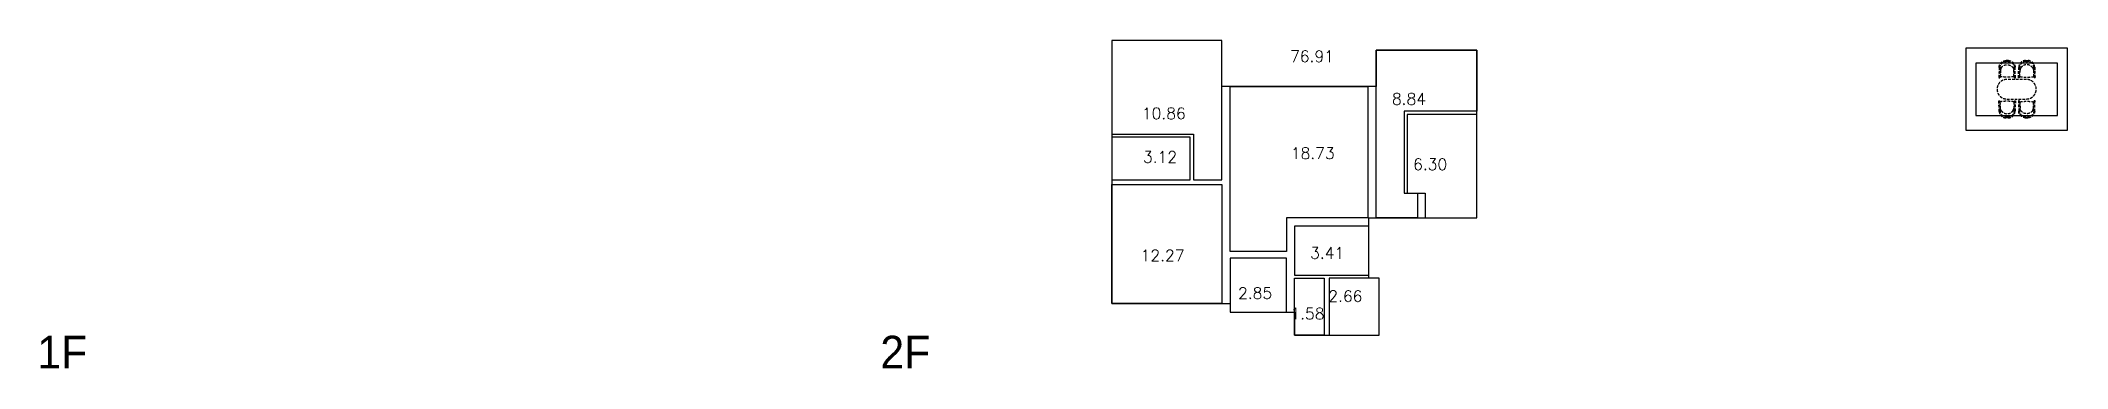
# Model space of a CAD drawing. Header units: inches. Extents: x 45519 to 207552, y -100391 to 47052.
# Drawn here: x 118138 to 180165, y 37018 to 47052 of the extents above; entities that cross this region are included whole.
import ezdxf
from ezdxf.enums import TextEntityAlignment as Align

# ---------------------------------------------------------------- set-up
doc = ezdxf.new("R2010")
doc.units = ezdxf.units.IN
doc.header["$LTSCALE"] = 100
doc.header["$MEASUREMENT"] = 0
doc.linetypes.add('DH-HID2', pattern=[1.2, 0.8, -0.4])
for name, color, linetype in [('03-TEXT', 3, 'Continuous'), ('3.기호.계단선', 30, 'Continuous'), ('7', 7, 'Continuous'), ('FU-FURM', 251, 'DH-HID2')]:
    doc.layers.add(name, color=color, linetype=linetype)
doc.styles.get("Standard").update_dxf_attribs({"font": 'txt.shx', "bigfont": 'whgtxt.shx'})
doc.styles.add('코레일둥고', font='Korail_Round_Gothic_Medium.ttf')

msp = doc.modelspace()

# ---------------------------------------------------------------- texts
at = {"layer": '03-TEXT', "style": '코레일둥고'}
for s, p in [('1F', (118801.5, 37017.7)), ('2F', (144601.5, 37017.7))]:
    msp.add_text(s, height=1000, dxfattribs=at).set_placement(p, align=Align.CENTER)
at = {"layer": '3.기호.계단선'}
for s, p in [('76.91', (157718, 46394.9)), ('8.84', (160536.1, 45088.7)), ('10.86', (153181.7, 44646.1)), ('3.12', (152918.8, 43313.7)), ('18.73', (157740, 43428.4)), ('6.30', (161184, 43089)), ('12.27', (153144.3, 40300.4)), ('3.41', (158034.1, 40376.1)), ('2.85', (155827.7, 39147.4)), ('2.66', (158589.7, 39055.1)), ('1.58', (157430, 38521.5))]:
    msp.add_text(s, height=348.11, dxfattribs=at).set_placement(p, align=Align.RIGHT)

# ---------------------------------------------------------------- blocks, each defined once
blk = doc.blocks.new('F-122')
at = {"layer": 'FU-FURM'}
for p, q in [((-254, -17), (-244, 297)), ((-228, -17), (-218, 303)), ((-212, 17), (-228, -17)), ((-210, 17), (-204, 215)), ((-203, 225), (-204, 222)), ((-204, 222), (-204, 219)), ((-204, 219), (-204, 215)), ((-202, 231), (-203, 228)), ((-203, 228), (-203, 225)), ((-201, 235), (-202, 231)), ((-200, 238), (-201, 235)), ((-199, 242), (-200, 238)), ((-198, 247), (-199, 242)), ((-196, 252), (-198, 247)), ((-194, 257), (-196, 252)), ((-192, 262), (-194, 257)), ((-190, 267), (-192, 262)), ((-188, 272), (-190, 267)), ((-186, 277), (-188, 272)), ((-183, 281), (-186, 277)), ((-45, 508), (33, 508)), ((-26, 482), (27, 482)), ((183, 282), (185, 278)), ((185, 278), (187, 273)), ((187, 273), (189, 268)), ((189, 268), (191, 263)), ((191, 263), (193, 257)), ((193, 257), (195, 252)), ((195, 252), (197, 247)), ((197, 247), (199, 243)), ((199, 243), (200, 239)), ((200, 239), (201, 235)), ((201, 235), (201, 232)), ((201, 232), (202, 229)), ((202, 229), (203, 226)), ((203, 226), (203, 222)), ((203, 222), (203, 219)), ((203, 219), (204, 216)), ((204, 216), (210, 17)), ((212, 17), (228, -17)), ((218, 302), (228, -17)), ((243, 308), (254, -17)), ((-228, -17), (-254, -17)), ((254, -17), (228, -17))]:
    blk.add_line(p, q, dxfattribs=at)
for centre, radius, start, end in [((-31, 294), 214, 90.90916, 178.7855), ((-25, 287), 194, 90.90924, 178.78542), ((-2, 1331), 1331, 260.92322, 279.2189), ((0, 162), 219, 158.34937, 158.47219), ((0, 162), 219, 33.19496, 146.94725), ((24, 287), 194, 1.35653, 89.23304), ((30, 294), 214, 1.35671, 89.233), ((0, 162), 219, 21.66998, 21.79281)]:
    blk.add_arc(centre, radius, start, end, dxfattribs=at)

# ---------------------------------------------------------------- linework, layer by layer
at = {"layer": '3.기호.계단선'}
for points in [[(162087.6, 46753.5), (159007.6, 46753.5), (159007.6, 45641.5), (154287.6, 45641.5), (154287.6, 47051.5), (150917.6, 47051.5), (150917.6, 39006.5), (154537.6, 39006.5), (154537.6, 38736.5), (156512.6, 38736.5), (156512.6, 38036.5), (159097.6, 38036.5), (159097.6, 39776.5), (158782.6, 39776.5), (158782.6, 41626.5), (162087.6, 41626.5), (162087.6, 46753.5)], [(150917.6, 44191.5), (153417.6, 44191.5), (153417.6, 42791.5), (154287.6, 42791.5), (154287.6, 47051.5), (150917.6, 47051.5), (150917.6, 44191.5)], [(162087.6, 46753.5), (162087.6, 44888.5), (159862.5, 44888.5), (159862.5, 42383.5), (160272.6, 42383.5), (160272.6, 41626.5), (159007.6, 41626.5), (159007.6, 46753.5), (162087.6, 46753.5)], [(158757.6, 41626.5), (156262.6, 41626.5), (156262.6, 40591.5), (154537.6, 40591.5), (154537.6, 45641.5), (158757.6, 45641.5), (158757.6, 41626.5)], [(162087.6, 44788.5), (159962.6, 44788.5), (159962.6, 42383.5), (160512.6, 42383.5), (160512.6, 41626.5), (162087.6, 41626.5), (162087.6, 44788.5)]]:
    msp.add_lwpolyline(points, dxfattribs=at)
for points in [[(177054.6, 44306), (180164.6, 44306), (180164.6, 46819), (177054.6, 46819)], [(153317.6, 44091.5), (150917.6, 44091.5), (150917.6, 42791.5), (153317.6, 42791.5)], [(150917.6, 42646.5), (154287.6, 42646.5), (154287.6, 39006.5), (150917.6, 39006.5)], [(158782.6, 41376.5), (156512.6, 41376.5), (156512.6, 39875.5), (158782.6, 39875.5)], [(156262.6, 40391.5), (154537.6, 40391.5), (154537.6, 38736.5), (156262.6, 38736.5)], [(156512.6, 39776.5), (157422.6, 39776.5), (157422.6, 38036.5), (156512.6, 38036.5)], [(157567.6, 38036.5), (159097.6, 38036.5), (159097.6, 39776.5), (157567.6, 39776.5)]]:
    msp.add_lwpolyline(points, close=True, dxfattribs=at)
at = {"layer": '7'}
msp.add_lwpolyline([(177359.6, 46362.5), (177359.6, 44762.5), (179859.6, 44762.5), (179859.6, 46362.5)], close=True, dxfattribs=at)
at = {"layer": 'FU-FURM'}
msp.add_lwpolyline([(178309.6, 45262.5), (178909.6, 45262.5, 0.4142136), (179209.6, 45562.5), (179209.6, 45562.5, 0.4142136), (178909.6, 45862.5), (178309.6, 45862.5, 0.4142136), (178009.6, 45562.5), (178009.6, 45562.5, 0.4142136)], format="xyb", close=True, dxfattribs=at)

# ---------------------------------------------------------------- block references
at = {"layer": 'FU-FURM', "xscale": -1}
msp.add_blockref('F-122', (178318.2, 45931.7), dxfattribs=at)
at = {"layer": 'FU-FURM'}
msp.add_blockref('F-122', (178918.6, 45931.7), dxfattribs=at)
at = {"layer": 'FU-FURM', "rotation": 180}
msp.add_blockref('F-122', (178318.2, 45193.3), dxfattribs=at)
at = {"layer": 'FU-FURM', "xscale": -1, "rotation": 180}
msp.add_blockref('F-122', (178918.6, 45193.3), dxfattribs=at)

msp.set_redraw_order([(e.dxf.handle, doc.entitydb.next_handle()) for e in msp.query("TEXT MTEXT ATTDEF DIMENSION ARC_DIMENSION")])  # texts and dimensions are drawn at this point

doc.saveas('drawing.dxf')
